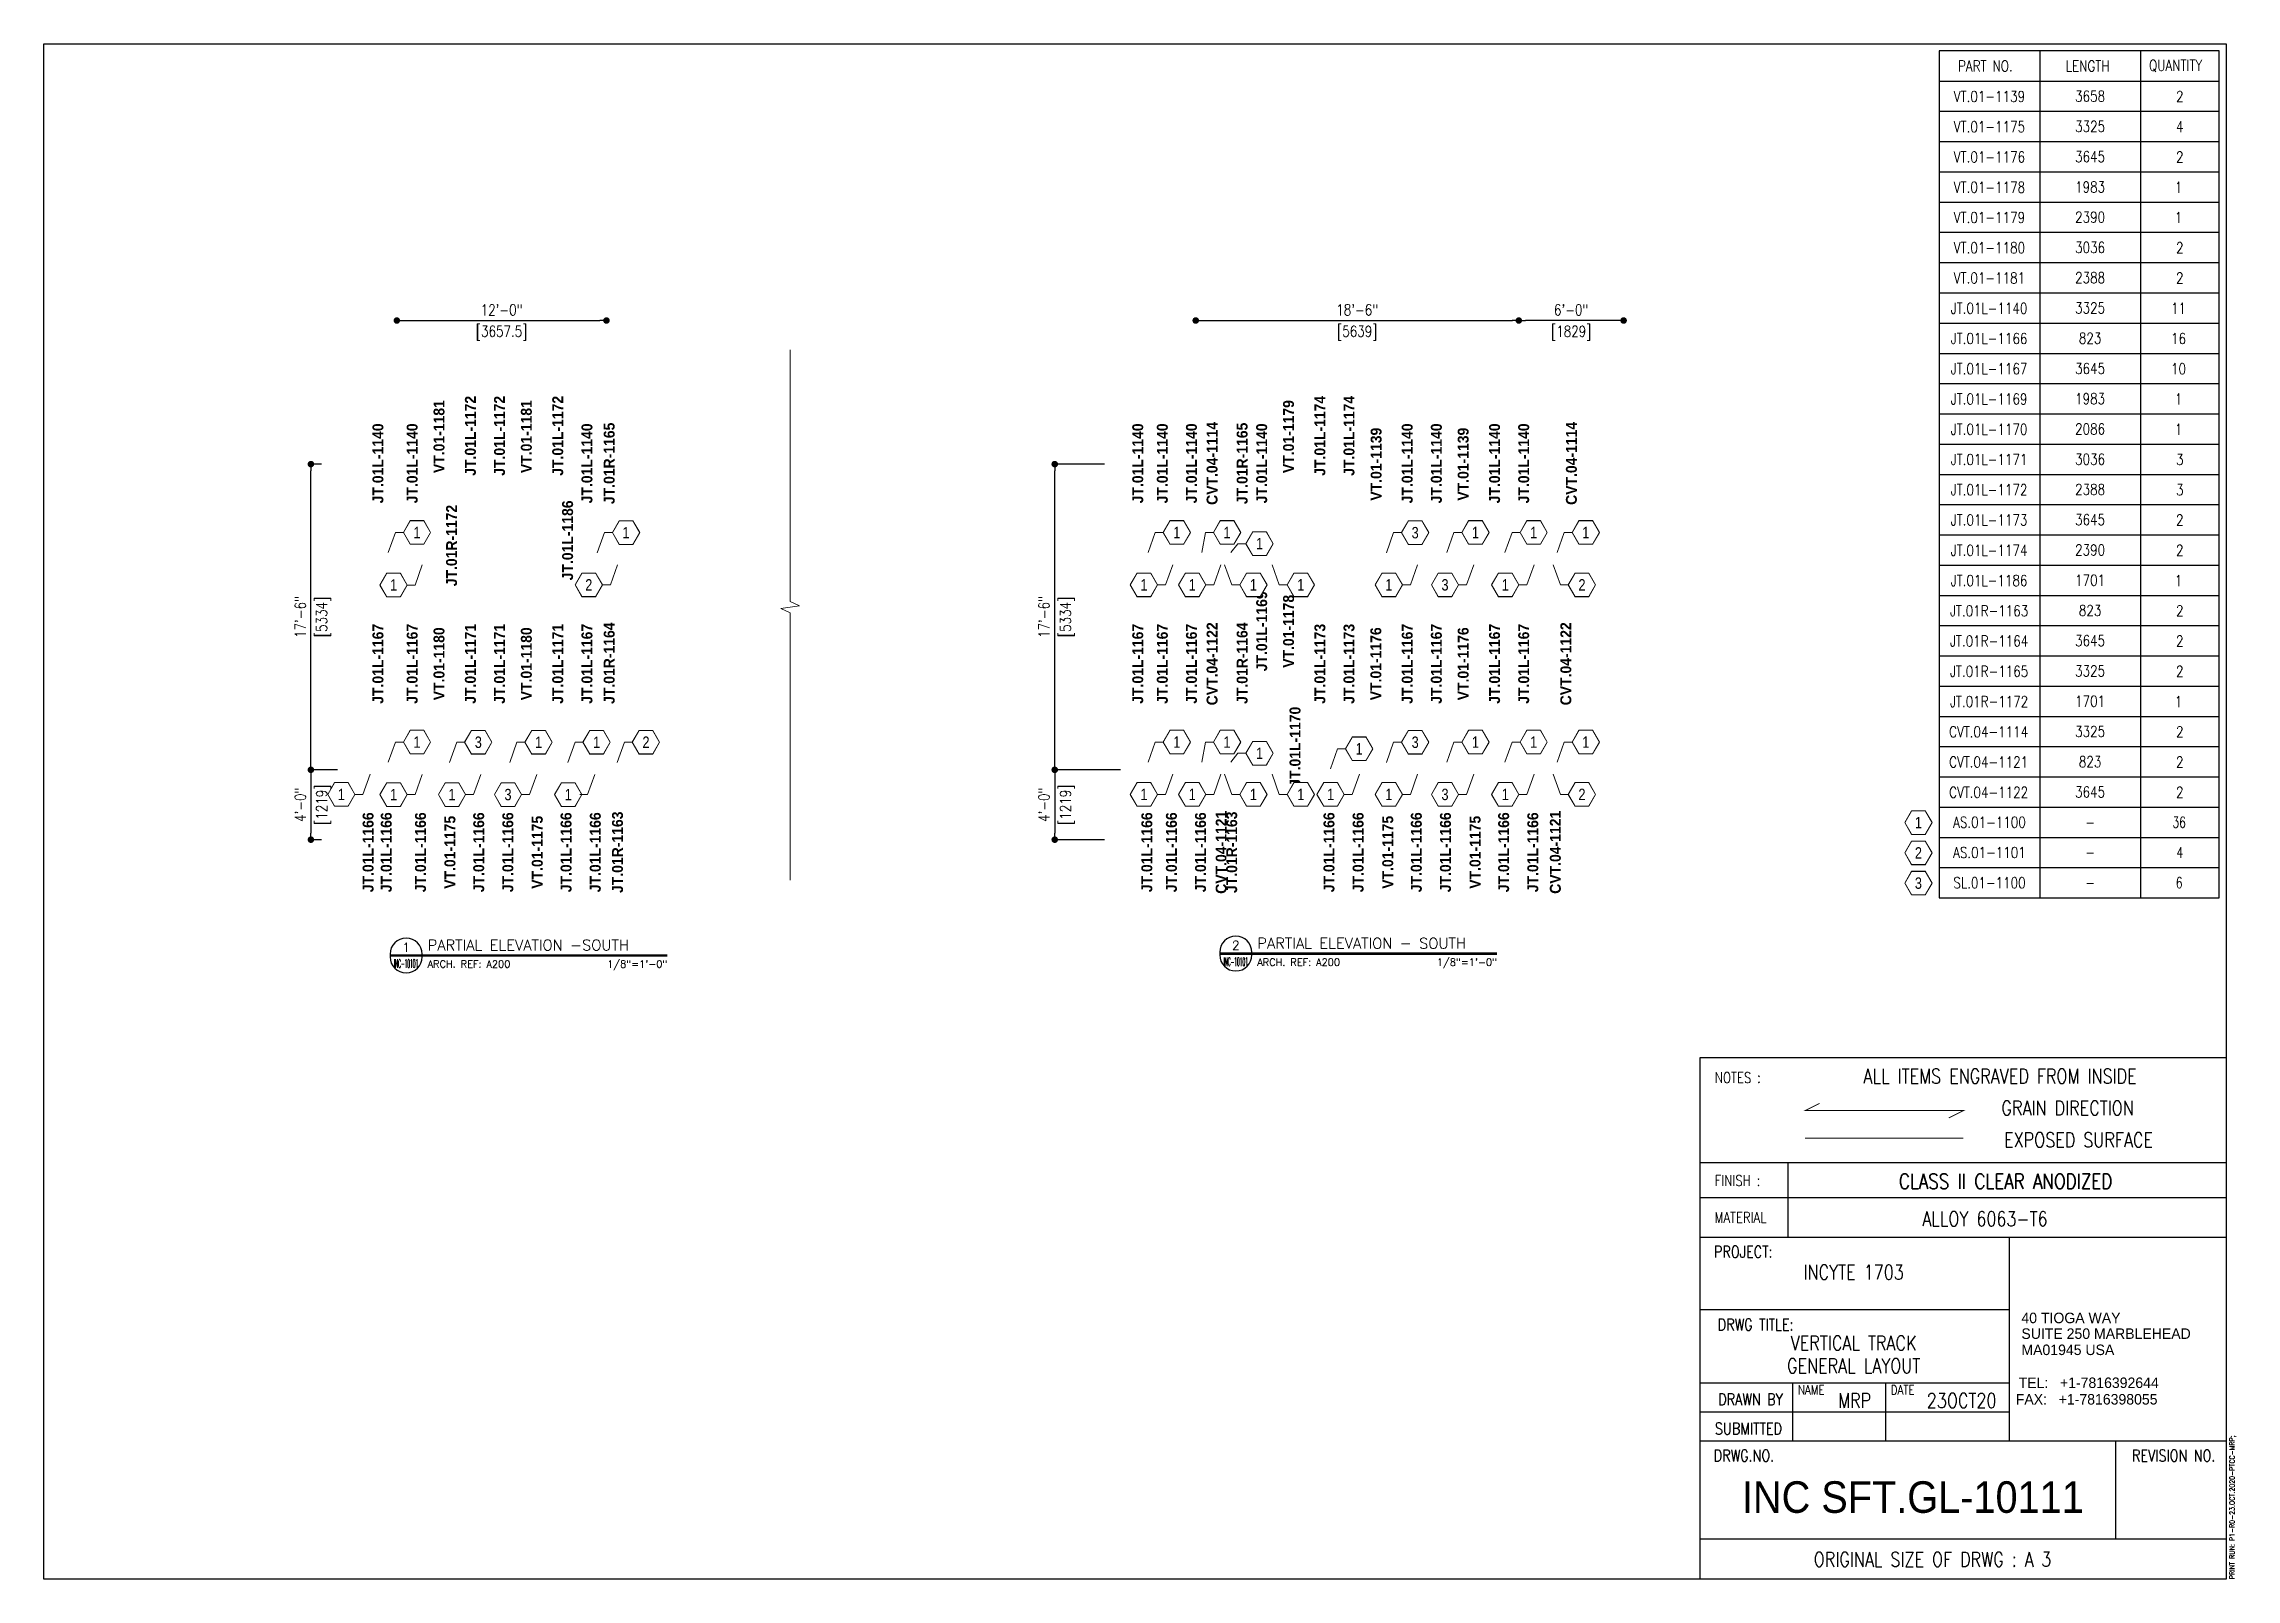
# Paper-space layout 'INC SFT.GL-10111' of a CAD drawing. Header units: inches. Extents: x 0.7 to 16.4, y -0.1 to 10.9.
import ezdxf
from ezdxf.enums import TextEntityAlignment as Align

# ---------------------------------------------------------------- set-up
doc = ezdxf.new("R2010")
doc.units = ezdxf.units.IN
doc.header["$MEASUREMENT"] = 0
doc.linetypes.add('NBK_CenterX2', pattern=[1.083333, 0.666667, -0.125, 0.166667, -0.125])
doc.linetypes.add('PHANTOM2', pattern=[1.25, 0.625, -0.125, 0.125, -0.125, 0.125, -0.125])
doc.layers.get('Defpoints').update_dxf_attribs({"color": 250, "lineweight": 0})
for name, color, linetype, lineweight in [('!Dimension @ 1', 50, 'Continuous', 5), ('!Linetype_CenterX2', 224, 'NBK_CenterX2', 9), ('!Note', 50, 'Continuous', 30), ('!Symbol', 131, 'Continuous', 30), ('!Tag', 144, 'Continuous', 9)]:
    doc.layers.add(name, color=color, linetype=linetype, lineweight=lineweight)
doc.layers.add('0 @ 1', color=7, linetype='Continuous')
doc.layers.add('Title Block', color=3, linetype='Continuous')
doc.styles.add('Arial Narrow', font='')
doc.styles.add('Arial Narrow Bold', font='')
doc.styles.add('DTL PROKYON T LIGHT', font='')
doc.styles.add('DWG', font='swiss.ttf')
doc.styles.add('Romans', font='romans.shx', dxfattribs={"width": 0.8})
doc.styles.add('RS8', font='romans.shx', dxfattribs={"width": 0.8})
doc.styles.get("Standard").update_dxf_attribs({"font": 'arial.ttf'})
doc.styles.get('Arial Narrow').set_extended_font_data('Arial Narrow')
doc.styles.get('Arial Narrow Bold').set_extended_font_data('Arial Narrow', bold=True)
doc.styles.get('DTL PROKYON T LIGHT').set_extended_font_data('DTL Prokyon T Light')
doc.dimstyles.new('NBK$0', dxfattribs={"dimtxt": 0.078125, "dimasz": 0.046875, "dimexe": 0, "dimexo": 0.03125, "dimgap": 0.03, "dimtad": 3, "dimdec": 4, "dimzin": 3, "dimdsep": 46, "dimlunit": 4, "dimtxsty": 'Romans', "dimblk": 'DOT', "dimblk1": 'DOT', "dimblk2": 'DOT', "dimcen": 0, "dimazin": 2, "dimtfac": 0.8, "dimtdec": 4, "dimtmove": 2, "dimatfit": 2, "dimfxl": 1, "dimfrac": 1, "dimtolj": 1, "dimtzin": 0, "dimarcsym": 1})

psp = doc.layouts.new('INC SFT.GL-10111')

# ---------------------------------------------------------------- texts
at = {"layer": '!Note', "linetype": 'Continuous', "style": 'Romans', "width": 0.8}
for s, p in [('PART NO.', (14.3874608, 10.7370852)), ('LENGTH', (15.1579959, 10.7370852)), ('QUANTITY', (15.7534635, 10.7408054))]:
    psp.add_text(s, height=0.078125, dxfattribs=at).set_placement(p)
at = {"layer": '!Note', "color": 7, "linetype": 'Continuous', "style": 'Romans'}
for s, width, p in [('VT.01-1139', 0.8, (14.6121632, 10.5573458)), ('3658', 0.8, (15.3321031, 10.5596127)), ('2', 0.8, (15.9739236, 10.5573458)), ('VT.01-1175', 0.8, (14.6121632, 10.3408093)), ('3325', 0.8, (15.3321031, 10.3430777)), ('4', 0.8, (15.9739236, 10.3408093)), ('VT.01-1176', 0.8, (14.6121632, 10.1242729)), ('3645', 0.8, (15.3321031, 10.1265427)), ('2', 0.8, (15.9739236, 10.1242729)), ('VT.01-1178', 0.8, (14.6121632, 9.9077364)), ('1983', 0.8, (15.3321031, 9.9100077)), ('1', 0.8, (15.9649951, 9.9077364)), ('VT.01-1179', 0.8, (14.6121632, 9.6912)), ('2390', 0.8, (15.3321031, 9.6934727)), ('1', 0.8, (15.9649951, 9.6912)), ('VT.01-1180', 0.8, (14.6121632, 9.4746635)), ('3036', 0.8, (15.3321031, 9.4769377)), ('2', 0.8, (15.9739236, 9.4746635)), ('VT.01-1181', 0.8, (14.6121632, 9.2581271)), ('2388', 0.8, (15.3321031, 9.2604027)), ('2', 0.8, (15.9739236, 9.2581271)), ('JT.01L-1140', 0.8, (14.609187, 9.0415906)), ('3325', 0.8, (15.3321031, 9.0438677)), ('11', 0.8, (15.9649951, 9.0415906)), ('JT.01L-1166', 0.8, (14.609187, 8.8250541)), ('823', 0.8, (15.3321031, 8.8273327)), ('16', 0.8, (15.9649951, 8.8250541)), ('JT.01L-1167', 0.8, (14.609187, 8.6085177)), ('3645', 0.8, (15.3321031, 8.6107977)), ('10', 0.8, (15.9649951, 8.6085177)), ('JT.01L-1169', 0.8, (14.609187, 8.3919812)), ('1983', 0.8, (15.3321031, 8.3942627)), ('1', 0.8, (15.9649951, 8.3919812)), ('JT.01L-1170', 0.8, (14.609187, 8.1754448)), ('2086', 0.8, (15.3321031, 8.1777277)), ('1', 0.8, (15.9649951, 8.1754448)), ('JT.01L-1171', 0.8, (14.609187, 7.9589083)), ('3036', 0.8, (15.3321031, 7.9611927)), ('3', 0.8, (15.9739236, 7.9589083)), ('JT.01L-1172', 0.8, (14.609187, 7.7423718)), ('2388', 0.8, (15.3321031, 7.7446577)), ('3', 0.8, (15.9739236, 7.7423718)), ('JT.01L-1173', 0.8, (14.609187, 7.5258354)), ('3645', 0.8, (15.3321031, 7.5281227)), ('2', 0.8, (15.9739236, 7.5258354)), ('JT.01L-1174', 0.8, (14.609187, 7.3092989)), ('2390', 0.8, (15.3321031, 7.3115877)), ('2', 0.8, (15.9739236, 7.3092989)), ('JT.01L-1186', 0.8, (14.609187, 7.0927625)), ('1701', 0.8, (15.3321031, 7.0950527)), ('1', 0.8, (15.9649951, 7.0927625)), ('JT.01R-1163', 0.8, (14.609187, 6.876226)), ('823', 0.8, (15.3321031, 6.8785177)), ('2', 0.8, (15.9739236, 6.876226)), ('JT.01R-1164', 0.8, (14.609187, 6.6596896)), ('3645', 0.8, (15.3321031, 6.6619827)), ('2', 0.8, (15.9739236, 6.6596896)), ('JT.01R-1165', 0.8, (14.609187, 6.4431531)), ('3325', 0.8, (15.3321031, 6.4454477)), ('2', 0.8, (15.9739236, 6.4431531)), ('JT.01R-1172', 0.8, (14.609187, 6.2266166)), ('1701', 0.8, (15.3321031, 6.2289127)), ('1', 0.8, (15.9649951, 6.2266166)), ('CVT.04-1114', 0.8, (14.6062108, 6.0100802)), ('3325', 0.8, (15.3321031, 6.0123777)), ('2', 0.8, (15.9739236, 6.010086)), ('CVT.04-1121', 0.8, (14.6062108, 5.7935437)), ('823', 0.8, (15.3321031, 5.7958427)), ('2', 0.8, (15.9739236, 5.7935496)), ('CVT.04-1122', 0.8, (14.6062108, 5.5770073)), ('3645', 0.8, (15.3321031, 5.5793077)), ('2', 0.8, (15.9739236, 5.5770131)), ('AS.01-1100', 0.8, (14.6121632, 5.3627727)), ('-', 0.8, (15.3321031, 5.3627727)), ('36', 0.7, (15.9696454, 5.3627741)), ('AS.01-1101', 0.8, (14.6121632, 5.1462377)), ('4', 0.7, (15.9748537, 5.1462377)), ('-', 0.8, (15.3321031, 5.1462377)), ('SL.01-1100', 0.8, (14.6121632, 4.9297027)), ('-', 0.8, (15.3321031, 4.9297027)), ('6', 0.7, (15.9696454, 4.9297041))]:
    psp.add_text(s, height=0.078125, dxfattribs=dict(at, width=width)).set_placement(p, align=Align.MIDDLE_CENTER)
at = {"layer": '!Note', "insert": (16.3533548, -0.0551854), "char_height": 0.036745407, "attachment_point": 4, "rotation": 90, "style": 'Romans'}
psp.add_mtext('PRINT RUN: P1-R0-23.OCT.2020-PTCC-MRP; ', dxfattribs=at)

# ---------------------------------------------------------------- blocks, each defined once
blk = doc.blocks.new('address')
at = {"color": 7, "style": 'DTL PROKYON T LIGHT'}
for s, p in [('40 TIOGA WAY ', (33.92, -0.018)), ('SUITE 250 MARBLEHEAD', (33.92, -0.359)), ('MA01945 USA', (33.92, -0.71)), ('TEL:   +1-7816392644', (33.859, -1.426)), ('FAX:   +1-7816398055', (33.798, -1.785))]:
    blk.add_text(s, height=0.22807, dxfattribs=at).set_placement(p)
blk = doc.blocks.new('A$C1EC02458')
at = {"xscale": 5.697759963648, "yscale": 5.697759963648, "zscale": 5.697759963648}
blk.add_blockref('address', (-191.61, 14.7), dxfattribs=at)
blk = doc.blocks.new('TTB_DIE DRAWING_A4')
at = {"layer": 'Title Block', "color": 5, "linetype": 'Continuous'}
blk.add_line((204.9, 64.53), (204.9, 0), dxfattribs=at)
at = {"layer": 'Title Block', "color": 5}
blk.add_line((270, 64.53), (204.9, 64.53), dxfattribs=at)
at = {"layer": 'Title Block', "color": 4}
for p, q in [((270, 51.51), (204.9, 51.51)), ((204.9, 42.32), (270, 42.32)), ((243.16, 42.32), (243.16, 17.08)), ((243.16, 33.32), (204.9, 33.32)), ((204.9, 24.31), (243.16, 24.31)), ((270, 17.08), (204.9, 17.08)), ((256.3, 17.08), (256.3, 4.93)), ((270, 4.93), (204.9, 4.93))]:
    blk.add_line(p, q, dxfattribs=at)
at = {"layer": 'Title Block', "color": 64}
for p, q in [((215.75, 51.51), (215.75, 42.32)), ((270, 47.17), (204.9, 47.17)), ((216.4, 17.08), (216.4, 24.31)), ((227.9, 17.08), (227.9, 24.31)), ((204.9, 20.69), (243.16, 20.69))]:
    blk.add_line(p, q, dxfattribs=at)
at = {"layer": 'Title Block', "color": 5}
blk.add_lwpolyline([(270, 0), (0, 0), (0, 190), (270, 190)], close=True, dxfattribs=at)
at = {"layer": 'Title Block', "color": 3, "linetype": 'PHANTOM2', "ltscale": 0.3, "const_width": 0.125}
for points in [[(219.7, 58.88), (217.9, 57.98), (237.49, 57.98), (235.69, 57.08)], [(217.9, 54.56), (237.49, 54.56)]]:
    blk.add_lwpolyline(points, dxfattribs=at)
blk.add_blockref('A$C1EC02458', (243.01, 17.08))
at = {"layer": 'Title Block', "attachment_point": 6, "style": 'RS8'}
for s, insert, char_height in [('NOTES :', (212.43, 62.07), 1.329), ('ALL ITEMS ENGRAVED FROM INSIDE', (258.92, 62.26), 1.8084), ('GRAIN DIRECTION', (258.57, 58.31), 1.8084), ('EXPOSED SURFACE', (260.94, 54.36), 1.8084), ('FINISH :', (212.37, 49.33), 1.329), ('MATERIAL', (213.13, 44.77), 1.329), ('PROJECT:', (213.88, 40.52), 1.447), ('DRWG TITLE:', (216.47, 31.51), 1.4467), ('DRAWN BY', (215.14, 22.25), 1.447), ('NAME', (220.31, 23.42), 1.157), ('DATE', (231.45, 23.42), 1.157), ('SUBMITTED', (215.04, 18.64), 1.447), ('\\PDRWG.NO.', (214.09, 16.5), 1.447), ('\\PREVISION NO.', (268.67, 16.5), 1.4467), ('ORIGINAL SIZE OF DRWG : A', (246.2, 2.45), 1.8084)]:
    blk.add_mtext(s, dxfattribs=dict(at, insert=insert, char_height=char_height))
blk = doc.blocks.new('tblk-attrib')
at = {"layer": 'Title Block'}
for tag, height, style, width, p in [('XXXXX', 1.81, 'RS8', 0.8, (-29.85, 49.23)), ('XXXXX', 1.81, 'RS8', 0.8, (-29.85, 44.6)), ('XXXXX', 1.81, 'RS8', 0.8, (-46.09, 38.42)), ('XXXXX', 1.81, 'RS8', 0.8, (-46.09, 35.57)), ('XXXXX', 1.81, 'RS8', 0.8, (-46.09, 29.23)), ('XXXXX', 1.81, 'RS8', 0.8, (-46.09, 26.34)), ('XXXXX', 1.81, 'RS8', 0.8, (-45.52, 20.98)), ('XXXXX', 1.81, 'RS8', 0.8, (-33.19, 20.98)), ('XXXXX', 1.81, 'RS8', 0.8, (-45.52, 16.47)), ('XXXXX', 1.81, 'RS8', 0.8, (-33.19, 16.47)), ('XXXXX', 1.81, 'RS8', 0.8, (-45.52, 12.23)), ('XXXXX', 1.81, 'RS8', 0.8, (-33.19, 12.23)), ('XXX-XXX', 3.91, 'DWG', 0.9, (-13.43, 10.16)), ('X', 1.81, 'RS8', 0.8, (-22.26, 2.47)), ('X', 1.81, 'RS8', 0.8, (-13.1, 2.53))]:
    blk.add_attdef(tag, text='', height=height, dxfattribs=dict(at, style=style, width=width)).set_placement(p, align=Align.MIDDLE)
blk = doc.blocks.new('_Dot')
at = {"color": 0, "linetype": 'ByBlock', "lineweight": -2}
blk.add_line((-0.5, 0), (-1, 0), dxfattribs=at)
at = {"color": 0, "linetype": 'ByBlock', "const_width": 0.5}
blk.add_lwpolyline([(-0.25, 0, 1), (0.25, 0, 1)], format="xyb", close=True, dxfattribs=at)
blk = doc.blocks.new('*D971')
at = {"layer": '!Dimension @ 1', "color": 0, "lineweight": -2}
for p, q in [((2.675, 7.926), (2.6, 7.926)), ((2.6, 5.785), (2.6, 7.879)), ((2.79, 5.738), (2.6, 5.738))]:
    blk.add_line(p, q, dxfattribs=at)
at = {"layer": 'Defpoints', "color": 0}
for p in [(2.6, 7.926), (2.706, 7.926), (2.822, 5.738)]:
    blk.add_point(p, dxfattribs=at)
at = {"layer": '!Dimension @ 1', "color": 0, "lineweight": -2, "xscale": 0.046875, "yscale": 0.046875, "zscale": 0.046875}
for p, rotation in [((2.6, 7.926), 90), ((2.6, 5.738), 270)]:
    blk.add_blockref('_Dot', p, dxfattribs=dict(at, rotation=rotation))
at = {"layer": '!Dimension @ 1', "color": 0, "char_height": 0.0781, "attachment_point": 5, "rotation": 90, "style": 'Romans'}
for s, insert in [('\\A1;17\'-6"', (2.524, 6.832)), ('\\A1;[5334]', (2.69, 6.832))]:
    blk.add_mtext(s, dxfattribs=dict(at, insert=insert))
blk = doc.blocks.new('*D972')
at = {"layer": '!Dimension @ 1', "color": 0, "lineweight": -2}
for p, q in [((2.79, 5.738), (2.6, 5.738)), ((2.6, 5.691), (2.6, 5.285)), ((2.675, 5.238), (2.6, 5.238))]:
    blk.add_line(p, q, dxfattribs=at)
at = {"layer": 'Defpoints', "color": 0}
for p in [(2.822, 5.738), (2.6, 5.238), (2.706, 5.238)]:
    blk.add_point(p, dxfattribs=at)
at = {"layer": '!Dimension @ 1', "color": 0, "lineweight": -2, "xscale": 0.046875, "yscale": 0.046875, "zscale": 0.046875}
for p, rotation in [((2.6, 5.738), 90), ((2.6, 5.238), 270)]:
    blk.add_blockref('_Dot', p, dxfattribs=dict(at, rotation=rotation))
at = {"layer": '!Dimension @ 1', "color": 0, "char_height": 0.0781, "attachment_point": 5, "rotation": 90, "style": 'Romans'}
for s, insert in [('\\A1;4\'-0"', (2.524, 5.488)), ('\\A1;[1219]', (2.69, 5.488))]:
    blk.add_mtext(s, dxfattribs=dict(at, insert=insert))
blk = doc.blocks.new('*D973')
at = {"layer": '!Dimension @ 1', "color": 0, "lineweight": -2}
for p, q in [((8.279, 7.926), (7.923, 7.926)), ((7.923, 5.785), (7.923, 7.879)), ((8.394, 5.738), (7.923, 5.738))]:
    blk.add_line(p, q, dxfattribs=at)
at = {"layer": 'Defpoints', "color": 0}
for p in [(7.923, 7.926), (8.31, 7.926), (8.426, 5.738)]:
    blk.add_point(p, dxfattribs=at)
at = {"layer": '!Dimension @ 1', "color": 0, "lineweight": -2, "xscale": 0.046875, "yscale": 0.046875, "zscale": 0.046875}
for p, rotation in [((7.923, 7.926), 90), ((7.923, 5.738), 270)]:
    blk.add_blockref('_Dot', p, dxfattribs=dict(at, rotation=rotation))
at = {"layer": '!Dimension @ 1', "color": 0, "char_height": 0.0781, "attachment_point": 5, "rotation": 90, "style": 'Romans'}
for s, insert in [('\\A1;17\'-6"', (7.846, 6.832)), ('\\A1;[5334]', (8.013, 6.832))]:
    blk.add_mtext(s, dxfattribs=dict(at, insert=insert))
blk = doc.blocks.new('*D974')
at = {"layer": '!Dimension @ 1', "color": 0, "lineweight": -2}
for p, q in [((8.394, 5.738), (7.923, 5.738)), ((7.923, 5.691), (7.923, 5.285)), ((8.279, 5.238), (7.923, 5.238))]:
    blk.add_line(p, q, dxfattribs=at)
at = {"layer": 'Defpoints', "color": 0}
for p in [(8.426, 5.738), (7.923, 5.238), (8.31, 5.238)]:
    blk.add_point(p, dxfattribs=at)
at = {"layer": '!Dimension @ 1', "color": 0, "lineweight": -2, "xscale": 0.046875, "yscale": 0.046875, "zscale": 0.046875}
for p, rotation in [((7.923, 5.738), 90), ((7.923, 5.238), 270)]:
    blk.add_blockref('_Dot', p, dxfattribs=dict(at, rotation=rotation))
at = {"layer": '!Dimension @ 1', "color": 0, "char_height": 0.0781, "attachment_point": 5, "rotation": 90, "style": 'Romans'}
for s, insert in [('\\A1;4\'-0"', (7.846, 5.488)), ('\\A1;[1219]', (8.013, 5.488))]:
    blk.add_mtext(s, dxfattribs=dict(at, insert=insert))
blk = doc.blocks.new('*D975')
at = {"layer": '!Dimension @ 1', "color": 0, "lineweight": -2}
for p, q in [((3.215, 8.951), (3.215, 8.954)), ((3.262, 8.954), (4.668, 8.954)), ((4.715, 8.938), (4.715, 8.954))]:
    blk.add_line(p, q, dxfattribs=at)
at = {"layer": 'Defpoints', "color": 0}
for p in [(4.715, 8.954), (3.215, 8.92), (4.715, 8.907)]:
    blk.add_point(p, dxfattribs=at)
at = {"layer": '!Dimension @ 1', "color": 0, "lineweight": -2, "xscale": 0.046875, "yscale": 0.046875, "zscale": 0.046875, "rotation": 180}
blk.add_blockref('_Dot', (3.215, 8.954), dxfattribs=at)
at = {"layer": '!Dimension @ 1', "color": 0, "lineweight": -2, "xscale": 0.046875, "yscale": 0.046875, "zscale": 0.046875}
blk.add_blockref('_Dot', (4.715, 8.954), dxfattribs=at)
at = {"layer": '!Dimension @ 1', "color": 0, "attachment_point": 5, "style": 'Romans'}
for s, insert, char_height in [('\\A1;12\'-0"', (3.965, 9.03), 0.0781), ('\\A1;[3657.5]', (3.965, 8.864), 0.07812)]:
    blk.add_mtext(s, dxfattribs=dict(at, insert=insert, char_height=char_height))
blk = doc.blocks.new('*D976')
at = {"layer": '!Dimension @ 1', "color": 0, "lineweight": -2}
for p, q in [((8.932, 8.951), (8.932, 8.954)), ((8.979, 8.954), (11.198, 8.954)), ((11.244, 8.938), (11.244, 8.954))]:
    blk.add_line(p, q, dxfattribs=at)
at = {"layer": 'Defpoints', "color": 0}
for p in [(11.244, 8.954), (8.932, 8.92), (11.244, 8.907)]:
    blk.add_point(p, dxfattribs=at)
at = {"layer": '!Dimension @ 1', "color": 0, "lineweight": -2, "xscale": 0.046875, "yscale": 0.046875, "zscale": 0.046875, "rotation": 180}
blk.add_blockref('_Dot', (8.932, 8.954), dxfattribs=at)
at = {"layer": '!Dimension @ 1', "color": 0, "lineweight": -2, "xscale": 0.046875, "yscale": 0.046875, "zscale": 0.046875}
blk.add_blockref('_Dot', (11.244, 8.954), dxfattribs=at)
at = {"layer": '!Dimension @ 1', "color": 0, "char_height": 0.0781, "attachment_point": 5, "style": 'Romans'}
for s, insert in [('\\A1;18\'-6"', (10.088, 9.03)), ('\\A1;[5639]', (10.088, 8.864))]:
    blk.add_mtext(s, dxfattribs=dict(at, insert=insert))
blk = doc.blocks.new('*D977')
at = {"layer": '!Dimension @ 1', "color": 0, "lineweight": -2}
for p, q in [((11.244, 8.938), (11.244, 8.954)), ((11.948, 8.954), (11.291, 8.954)), ((11.994, 8.951), (11.994, 8.954))]:
    blk.add_line(p, q, dxfattribs=at)
at = {"layer": 'Defpoints', "color": 0}
for p in [(11.244, 8.954), (11.244, 8.907), (11.994, 8.92)]:
    blk.add_point(p, dxfattribs=at)
at = {"layer": '!Dimension @ 1', "color": 0, "lineweight": -2, "xscale": 0.046875, "yscale": 0.046875, "zscale": 0.046875, "rotation": 180}
blk.add_blockref('_Dot', (11.244, 8.954), dxfattribs=at)
at = {"layer": '!Dimension @ 1', "color": 0, "lineweight": -2, "xscale": 0.046875, "yscale": 0.046875, "zscale": 0.046875}
blk.add_blockref('_Dot', (11.994, 8.954), dxfattribs=at)
at = {"layer": '!Dimension @ 1', "color": 0, "char_height": 0.0781, "attachment_point": 5, "style": 'Romans'}
for s, insert in [('\\A1;6\'-0"', (11.619, 9.03)), ('\\A1;[1829]', (11.619, 8.864))]:
    blk.add_mtext(s, dxfattribs=dict(at, insert=insert))
blk = doc.blocks.new('*U949')
at = {"const_width": 0.035}
blk.add_lwpolyline([(0, 0), (3.877, 0)], dxfattribs=at)
at = {"flags": 128}
blk.add_lwpolyline([(0.45, 0.018, 1), (0, 0.018), (0, -0.018, 1), (0.45, -0.018)], format="xyb", dxfattribs=at)
at = {"layer": '0 @ 1', "style": 'Arial Narrow'}
for tag, height, p in [('VIEWNUMBER', 0.125, (0.225, 0.177)), ('SHEETREFERENCE', 0.075, (0.225, -0.052))]:
    blk.add_attdef(tag, text='', height=height, dxfattribs=at).set_placement(p, align=Align.TOP_CENTER)
at = {"layer": '0 @ 1'}
for tag, height, style, p in [('VIEW', 0.15, 'Arial Narrow Bold', (0.525, 0.22)), ('ARCHITECTURALREFERENCE', 0.1, 'Arial Narrow', (0.525, -0.07))]:
    blk.add_attdef(tag, text='', height=height, dxfattribs=dict(at, style=style)).set_placement(p, align=Align.TOP_LEFT)
at = {"layer": '0 @ 1', "style": 'Arial Narrow'}
blk.add_attdef('SCALE', text='', height=0.1, dxfattribs=at).set_placement((3.877, -0.07), align=Align.TOP_RIGHT)
blk = doc.blocks.new('NUMBER-ACCESSORIES WITH-OUT LENGTH1')
at = {"color": 144, "linetype": 'Continuous', "lineweight": 9}
for points in [[(-2.64, 0), (-1.32, 2.29), (1.32, 2.29), (2.64, 0), (1.32, -2.29), (-1.32, -2.29)], [(-2.52, 0), (-1.26, 2.18), (1.26, 2.18), (2.52, 0), (1.26, -2.18), (-1.26, -2.18)]]:
    blk.add_lwpolyline(points, close=True, dxfattribs=at)
at = {"linetype": 'Continuous', "width": 0.8}
blk.add_attdef('NUMBER', text='', height=2.21, dxfattribs=at).set_placement((-144.46, 27.7), align=Align.MIDDLE_CENTER)
blk.add_wipeout([(-1.26, 2.18), (1.26, 2.18), (2.52, 0), (1.26, -2.18), (-1.26, -2.18), (-2.52, 0)])
blk = doc.blocks.new('*U959')
at = {"color": 144, "linetype": 'Continuous', "lineweight": 9}
for points in [[(-2.64, 0), (-1.32, 2.29), (1.32, 2.29), (2.64, 0), (1.32, -2.29), (-1.32, -2.29)], [(-2.52, 0), (-1.26, 2.18), (1.26, 2.18), (2.52, 0), (1.26, -2.18), (-1.26, -2.18)]]:
    blk.add_lwpolyline(points, close=True, dxfattribs=at)
at = {"linetype": 'Continuous', "width": 0.8}
blk.add_attdef('NUMBER', text='', height=2.21, dxfattribs=at).set_placement((0, 0), align=Align.MIDDLE_CENTER)
blk.add_wipeout([(-1.26, 2.18), (1.26, 2.18), (2.52, 0), (1.26, -2.18), (-1.26, -2.18), (-2.52, 0)])
blk = doc.blocks.new('*U962')
at = {"color": 144, "linetype": 'Continuous', "lineweight": 9}
for points in [[(-2.64, 0), (-1.32, 2.29), (1.32, 2.29), (2.64, 0), (1.32, -2.29), (-1.32, -2.29)], [(-2.52, 0), (-1.26, 2.18), (1.26, 2.18), (2.52, 0), (1.26, -2.18), (-1.26, -2.18)]]:
    blk.add_lwpolyline(points, close=True, dxfattribs=at)
at = {"linetype": 'Continuous', "width": 0.8}
blk.add_attdef('NUMBER', text='', height=2.21, dxfattribs=at).set_placement((0, 0), align=Align.MIDDLE_CENTER)
blk.add_wipeout([(-1.26, 2.18), (1.26, 2.18), (2.52, 0), (1.26, -2.18), (-1.26, -2.18), (-2.52, 0)])

# ---------------------------------------------------------------- dimensions: what is measured, and where the dimension line sits
at = {"layer": '!Dimension @ 1'}
for base, p1, p2, picture, middle in [((4.714733, 8.9536933), (3.2147309, 8.9200981), (4.714733, 8.90666), '*D975', (3.9647319, 9.0301963)), ((11.2444598, 8.9536933), (8.9319598, 8.9200981), (11.2444598, 8.90666), '*D976', (10.0882098, 9.0301963))]:
    dim = psp.add_linear_dim(base=base, p1=p1, p2=p2, dimstyle='NBK$0', override={"dimscale": 1.25, "dimlfac": 96, "dimpost": '\\X'}, dxfattribs=at)
    dim.commit()
    dim.dimension.update_dxf_attribs({"geometry": picture, "text_midpoint": middle})
for base, p1, p2, angle, picture, middle in [((11.2444598, 8.9536933), (11.9944598, 8.9200981), (11.2444598, 8.90666), 180, '*D977', (11.6194598, 9.0301963)), ((2.6000841, 7.9256326), (2.821557, 5.7381326), (2.7063993, 7.9256326), 270, '*D971', (2.5235811, 6.8318826)), ((7.9229904, 7.9256326), (8.4256354, 5.7381326), (8.3104776, 7.9256326), 270, '*D973', (7.8464874, 6.8318826)), ((2.6000841, 5.2381326), (2.821557, 5.7381326), (2.7063993, 5.2381326), 90, '*D972', (2.5235811, 5.4881326)), ((7.9229904, 5.2381326), (8.4256354, 5.7381326), (8.3104776, 5.2381326), 90, '*D974', (7.8464874, 5.4881326))]:
    dim = psp.add_linear_dim(base=base, p1=p1, p2=p2, angle=angle, dimstyle='NBK$0', override={"dimscale": 1.25, "dimlfac": 96, "dimpost": '\\X'}, dxfattribs=at)
    dim.commit()
    dim.dimension.update_dxf_attribs({"geometry": picture, "text_midpoint": middle})

# ---------------------------------------------------------------- linework, layer by layer
at = {"layer": '!Linetype_CenterX2', "ltscale": 10}
psp.add_lwpolyline([(6.0293442, 8.7432004), (6.0293442, 6.942152), (6.0960448, 6.912455), (5.9626437, 6.8918084), (6.0293442, 6.8621114), (6.0293442, 4.9486803)], dxfattribs=at)
at = {"layer": '!Tag', "lineweight": 13}
for points in [[(3.1537021, 7.292627), (3.2046736, 7.4366646), (3.2616526, 7.4366646)], [(4.649516, 7.2914172), (4.7004874, 7.4354548), (4.7574664, 7.4354548)], [(8.5909811, 7.292627), (8.6419525, 7.4366646), (8.6989315, 7.4366646)], [(8.9752648, 7.292627), (9.0012362, 7.4366646), (9.0582152, 7.4366646)], [(10.2965385, 7.2914172), (10.34751, 7.4354548), (10.404489, 7.4354548)], [(10.7278689, 7.292627), (10.7788404, 7.4366646), (10.8358194, 7.4366646)], [(11.1445356, 7.292627), (11.1955071, 7.4366646), (11.252486, 7.4366646)], [(3.3974411, 7.2047706), (3.3464697, 7.060733), (3.2894907, 7.060733)], [(4.7944706, 7.2059804), (4.7434992, 7.0619428), (4.6865202, 7.0619428)], [(8.7669314, 7.2059804), (8.71596, 7.0619428), (8.658981, 7.0619428)], [(9.1125958, 7.2059804), (9.0616243, 7.0619428), (9.0046453, 7.0619428)], [(10.5195356, 7.2059804), (10.4685641, 7.0619428), (10.4115852, 7.0619428)], [(10.9215385, 7.2059804), (10.8705671, 7.0619428), (10.8135881, 7.0619428)], [(11.3528689, 7.2059804), (11.3018975, 7.0619428), (11.2449185, 7.0619428)], [(11.4901999, 7.2059804), (11.5411714, 7.0619428), (11.5981503, 7.0619428)], [(3.1537021, 5.792627), (3.2046736, 5.9366646), (3.2616526, 5.9366646)], [(3.592335, 5.7914172), (3.6433065, 5.9354548), (3.7002854, 5.9354548)], [(4.0236629, 5.7914172), (4.0746344, 5.9354548), (4.1316134, 5.9354548)], [(4.4391128, 5.7914172), (4.4900842, 5.9354548), (4.5470632, 5.9354548)], [(8.5909811, 5.792627), (8.6419525, 5.9366646), (8.6989315, 5.9366646)], [(8.9752648, 5.792627), (9.0012362, 5.9366646), (9.0582152, 5.9366646)], [(9.8957659, 5.7442022), (9.9467374, 5.8882398), (10.0037163, 5.8882398)], [(10.2965385, 5.7914172), (10.34751, 5.9354548), (10.404489, 5.9354548)], [(10.7278689, 5.792627), (10.7788404, 5.9366646), (10.8358194, 5.9366646)], [(11.1445356, 5.792627), (11.1955071, 5.9366646), (11.252486, 5.9366646)], [(3.3974411, 5.7047706), (3.3464697, 5.560733), (3.2894907, 5.560733)], [(3.8153296, 5.7047706), (3.7643581, 5.560733), (3.7073792, 5.560733)], [(4.2161132, 5.7047706), (4.1651418, 5.560733), (4.1081628, 5.560733)], [(8.7669314, 5.7059804), (8.71596, 5.5619428), (8.658981, 5.5619428)], [(9.1125958, 5.7059804), (9.0616243, 5.5619428), (9.0046453, 5.5619428)], [(10.1028689, 5.7059804), (10.0518975, 5.5619428), (9.9949185, 5.5619428)], [(10.5195356, 5.7059804), (10.4685641, 5.5619428), (10.4115852, 5.5619428)], [(10.9215385, 5.7059804), (10.8705671, 5.5619428), (10.8135881, 5.5619428)], [(11.3528689, 5.7059804), (11.3018975, 5.5619428), (11.2449185, 5.5619428)], [(11.4901999, 5.7059804), (11.5411714, 5.5619428), (11.5981503, 5.5619428)]]:
    psp.add_lwpolyline(points, dxfattribs=at)
at = {"color": 1}
for p, q in [((14.9721331, 10.8844152), (14.9721331, 4.8214352)), ((15.692073, 10.8844152), (15.692073, 4.8214352))]:
    psp.add_line(p, q, dxfattribs=at)
at = {"color": 8}
for p, q in [((14.2521933, 10.4513452), (16.2557743, 10.4513452)), ((14.2521933, 10.2348102), (16.2557743, 10.2348102)), ((14.2521933, 10.0182752), (16.2557743, 10.0182752)), ((14.2521933, 9.8017402), (16.2557743, 9.8017402)), ((14.2521933, 9.5852052), (16.2557743, 9.5852052)), ((14.2521933, 9.3686702), (16.2557743, 9.3686702)), ((14.2521933, 9.1521352), (16.2557743, 9.1521352)), ((14.2521933, 8.9356002), (16.2557743, 8.9356002)), ((14.2521933, 8.7190652), (16.2557743, 8.7190652)), ((14.2521933, 8.5025302), (16.2557743, 8.5025302)), ((14.2521933, 8.2859952), (16.2557743, 8.2859952)), ((14.2521933, 8.0694602), (16.2557743, 8.0694602)), ((14.2521933, 7.8529252), (16.2557743, 7.8529252)), ((14.2521933, 7.6363902), (16.2557743, 7.6363902)), ((14.2521933, 7.4198552), (16.2557743, 7.4198552)), ((14.2521933, 7.2033202), (16.2557743, 7.2033202)), ((14.2521933, 6.9867852), (16.2557743, 6.9867852)), ((14.2521933, 6.7702502), (16.2557743, 6.7702502)), ((14.2521933, 6.5537152), (16.2557743, 6.5537152)), ((14.2521933, 6.3371802), (16.2557743, 6.3371802)), ((14.2521933, 6.1206452), (16.2557743, 6.1206452)), ((14.2521933, 5.9041102), (16.2557743, 5.9041102)), ((14.2521933, 5.6875752), (16.2557743, 5.6875752)), ((14.2521933, 5.4710402), (16.2557743, 5.4710402)), ((14.2521933, 5.2545052), (16.2557743, 5.2545052)), ((14.2521933, 5.0379702), (16.2557743, 5.0379702))]:
    psp.add_line(p, q, dxfattribs=at)
at = {"color": 1}
psp.add_lwpolyline([(16.2557743, 10.8844152), (14.2521933, 10.8844152), (14.2521933, 4.8214352), (16.2557743, 4.8214352)], close=True, dxfattribs=at)
psp.add_lwpolyline([(14.2521933, 10.6678802), (16.2557743, 10.6678802)], dxfattribs=at)

# ---------------------------------------------------------------- block references
at = {"layer": '!Symbol'}
ref = psp.add_blockref('*U949', (3.1663354, 4.4088049), dxfattribs=dict(at, xscale=0.511811023622, yscale=0.511811023622, zscale=0.511811023622))
ref.add_attrib('VIEWNUMBER', '1', dxfattribs={"layer": '0 @ 1', "height": 0.0639764, "style": 'Romans'}).set_placement((3.2814929, 4.4996514), align=Align.TOP_CENTER)
ref.add_attrib('SHEETREFERENCE', 'INC-10101', dxfattribs={"layer": '0', "height": 0.0625, "style": 'Romans', "width": 0.3}).set_placement((3.2814929, 4.3819348), align=Align.TOP_CENTER)
ref.add_attrib('VIEW', 'PARTIAL ELEVATION -SOUTH', dxfattribs={"layer": '0 @ 1', "height": 0.076771654, "style": 'Romans'}).set_placement((3.4350362, 4.5214033), align=Align.TOP_LEFT)
ref.add_attrib('SCALE', '1/8"=1\'-0"', dxfattribs={"layer": '0 @ 1', "height": 0.0511811, "style": 'Romans'}).set_placement((5.1505928, 4.3729781), align=Align.TOP_RIGHT)
ref.add_attrib('ARCHITECTURALREFERENCE', 'ARCH. REF: A200', dxfattribs={"layer": '0 @ 1', "height": 0.051181102, "style": 'Romans'}).set_placement((3.4350362, 4.3729781), align=Align.TOP_LEFT)
ref = psp.add_blockref('*U949', (9.1035414, 4.4225411), dxfattribs=dict(at, xscale=0.511811023622, yscale=0.511811023622, zscale=0.511811023622))
ref.add_attrib('VIEWNUMBER', '2', dxfattribs={"layer": '0 @ 1', "height": 0.0639764, "style": 'Romans'}).set_placement((9.2186989, 4.5133876), align=Align.TOP_CENTER)
ref.add_attrib('SHEETREFERENCE', 'INC-10101', dxfattribs={"layer": '0', "height": 0.0625, "style": 'Romans', "width": 0.3}).set_placement((9.2186989, 4.3956711), align=Align.TOP_CENTER)
ref.add_attrib('VIEW', 'PARTIAL ELEVATION - SOUTH', dxfattribs={"layer": '0 @ 1', "height": 0.076771654, "style": 'Romans'}).set_placement((9.3722422, 4.5351396), align=Align.TOP_LEFT)
ref.add_attrib('SCALE', '1/8"=1\'-0"', dxfattribs={"layer": '0 @ 1', "height": 0.0511811, "style": 'Romans'}).set_placement((11.0877988, 4.3867144), align=Align.TOP_RIGHT)
ref.add_attrib('ARCHITECTURALREFERENCE', 'ARCH. REF: A200', dxfattribs={"layer": '0 @ 1', "height": 0.051181102, "style": 'Romans'}).set_placement((9.3722422, 4.3867144), align=Align.TOP_LEFT)
at = {"xscale": 0.057839992223, "yscale": 0.057839992223, "zscale": 0.057839992223}
psp.add_blockref('TTB_DIE DRAWING_A4', (0.6889764, -0.0551833), dxfattribs=at)
at = {"layer": 'Title Block'}
ref = psp.add_blockref('tblk-attrib', (16.3057743, -0.0551833), dxfattribs=dict(at, xscale=0.057840416421, yscale=0.057840416421, zscale=0.057840416421))
ref.add_attrib('XXX-XXX', 'INC SFT.GL-10111', dxfattribs={"height": 0.225929951, "style": 'DWG', "width": 0.9}).set_placement((14.0638976, 0.5325503), align=Align.MIDDLE)
ref.add_attrib('XXXXX', 'INCYTE 1703', dxfattribs={"height": 0.1045972, "style": 'RS8', "width": 0.8}).set_placement((13.6400841, 2.1420212), align=Align.MIDDLE)
ref.add_attrib('XXXXX', 'VERTICAL TRACK', dxfattribs={"height": 0.1045972, "style": 'RS8', "width": 0.8}).set_placement((13.6400841, 1.6353131), align=Align.MIDDLE)
ref.add_attrib('XXXXX', 'GENERAL LAYOUT', dxfattribs={"height": 0.1045972, "style": 'RS8', "width": 0.8}).set_placement((13.6400841, 1.4723792), align=Align.MIDDLE)
ref.add_attrib('XXXXX', 'ALLOY 6063-T6', dxfattribs={"height": 0.1045972, "style": 'RS8', "width": 0.8}).set_placement((14.5794263, 2.5243444), align=Align.MIDDLE)
ref.add_attrib('XXXXX', 'CLASS II CLEAR ANODIZED', dxfattribs={"height": 0.109375, "style": 'RS8', "width": 0.8}).set_placement((14.7274986, 2.7925524), align=Align.MIDDLE)
ref.add_attrib('XXXXX', 'MRP', dxfattribs={"height": 0.1045972, "style": 'RS8', "width": 0.8}).set_placement((13.6469405, 1.2233575), align=Align.MIDDLE)
ref.add_attrib('XXXXX', '23OCT20', dxfattribs={"height": 0.1045972, "style": 'RS8', "width": 0.8}).set_placement((14.4127949, 1.2230945), align=Align.MIDDLE)
ref.add_attrib('X', '3', dxfattribs={"height": 0.1045972, "style": 'RS8', "width": 0.8}).set_placement((15.0182679, 0.0878337), align=Align.MIDDLE)

psp.set_redraw_order([(e.dxf.handle, doc.entitydb.next_handle()) for e in psp.query("TEXT MTEXT ATTDEF DIMENSION ARC_DIMENSION")])  # texts and dimensions are drawn at this point

# ---------------------------------------------------------------- next in the draw order: block references
at = {"layer": '!Tag'}
ref = psp.add_blockref('*U962', (3.3594113, 7.4366646), dxfattribs=dict(at, xscale=0.036987950213, yscale=0.036987950213, zscale=0.036987950213, rotation=180))
ref.add_attrib('NUMBER', '1', dxfattribs={"layer": '0', "linetype": 'Continuous', "height": 0.0817277, "width": 0.8}).set_placement((3.3594113, 7.4366646), align=Align.MIDDLE_CENTER)
ref = psp.add_blockref('*U962', (4.8552251, 7.4354548), dxfattribs=dict(at, xscale=0.036987950213, yscale=0.036987950213, zscale=0.036987950213, rotation=180))
ref.add_attrib('NUMBER', '1', dxfattribs={"layer": '0', "linetype": 'Continuous', "height": 0.0817277, "width": 0.8}).set_placement((4.8552251, 7.4354548), align=Align.MIDDLE_CENTER)
ref = psp.add_blockref('*U962', (8.7966902, 7.4366646), dxfattribs=dict(at, xscale=0.036987950213, yscale=0.036987950213, zscale=0.036987950213, rotation=180))
ref.add_attrib('NUMBER', '1', dxfattribs={"layer": '0', "linetype": 'Continuous', "height": 0.0817277, "width": 0.8}).set_placement((8.7966902, 7.4366646), align=Align.MIDDLE_CENTER)
ref = psp.add_blockref('*U962', (9.1559739, 7.4366646), dxfattribs=dict(at, xscale=0.036987950213, yscale=0.036987950213, zscale=0.036987950213, rotation=180))
ref.add_attrib('NUMBER', '1', dxfattribs={"layer": '0', "linetype": 'Continuous', "height": 0.0817277, "width": 0.8}).set_placement((9.1559739, 7.4366646), align=Align.MIDDLE_CENTER)
ref = psp.add_blockref('*U962', (10.5022476, 7.4354548), dxfattribs=dict(at, xscale=0.036987950213, yscale=0.036987950213, zscale=0.036987950213, rotation=180))
ref.add_attrib('NUMBER', '3', dxfattribs={"layer": '0', "linetype": 'Continuous', "height": 0.0817277, "width": 0.8}).set_placement((10.5022476, 7.4354548), align=Align.MIDDLE_CENTER)
ref = psp.add_blockref('*U962', (10.9335781, 7.4366646), dxfattribs=dict(at, xscale=0.036987950213, yscale=0.036987950213, zscale=0.036987950213, rotation=180))
ref.add_attrib('NUMBER', '1', dxfattribs={"layer": '0', "linetype": 'Continuous', "height": 0.0817277, "width": 0.8}).set_placement((10.9335781, 7.4366646), align=Align.MIDDLE_CENTER)
ref = psp.add_blockref('*U962', (11.3502447, 7.4366646), dxfattribs=dict(at, xscale=0.036987950213, yscale=0.036987950213, zscale=0.036987950213, rotation=180))
ref.add_attrib('NUMBER', '1', dxfattribs={"layer": '0', "linetype": 'Continuous', "height": 0.0817277, "width": 0.8}).set_placement((11.3502447, 7.4366646), align=Align.MIDDLE_CENTER)
ref = psp.add_blockref('*U962', (3.191732, 7.060733), dxfattribs=dict(at, xscale=-0.036987950213, yscale=0.036987950213, zscale=0.036987950213, rotation=180))
ref.add_attrib('NUMBER', '1', dxfattribs={"layer": '0', "linetype": 'Continuous', "height": 0.0817277, "width": 0.8}).set_placement((3.191732, 7.060733), align=Align.MIDDLE_CENTER)
ref = psp.add_blockref('*U962', (8.5612223, 7.0619428), dxfattribs=dict(at, xscale=-0.036987950213, yscale=0.036987950213, zscale=0.036987950213, rotation=180))
ref.add_attrib('NUMBER', '1', dxfattribs={"layer": '0', "linetype": 'Continuous', "height": 0.0817277, "width": 0.8}).set_placement((8.5612223, 7.0619428), align=Align.MIDDLE_CENTER)
ref = psp.add_blockref('*U962', (8.9068867, 7.0619428), dxfattribs=dict(at, xscale=-0.036987950213, yscale=0.036987950213, zscale=0.036987950213, rotation=180))
ref.add_attrib('NUMBER', '1', dxfattribs={"layer": '0', "linetype": 'Continuous', "height": 0.0817277, "width": 0.8}).set_placement((8.9068867, 7.0619428), align=Align.MIDDLE_CENTER)
ref = psp.add_blockref('*U962', (10.3138265, 7.0619428), dxfattribs=dict(at, xscale=-0.036987950213, yscale=0.036987950213, zscale=0.036987950213, rotation=180))
ref.add_attrib('NUMBER', '1', dxfattribs={"layer": '0', "linetype": 'Continuous', "height": 0.0817277, "width": 0.8}).set_placement((10.3138265, 7.0619428), align=Align.MIDDLE_CENTER)
ref = psp.add_blockref('*U962', (10.7158294, 7.0619428), dxfattribs=dict(at, xscale=-0.036987950213, yscale=0.036987950213, zscale=0.036987950213, rotation=180))
ref.add_attrib('NUMBER', '3', dxfattribs={"layer": '0', "linetype": 'Continuous', "height": 0.0817277, "width": 0.8}).set_placement((10.7158294, 7.0619428), align=Align.MIDDLE_CENTER)
ref = psp.add_blockref('*U962', (11.1471598, 7.0619428), dxfattribs=dict(at, xscale=-0.036987950213, yscale=0.036987950213, zscale=0.036987950213, rotation=180))
ref.add_attrib('NUMBER', '1', dxfattribs={"layer": '0', "linetype": 'Continuous', "height": 0.0817277, "width": 0.8}).set_placement((11.1471598, 7.0619428), align=Align.MIDDLE_CENTER)
ref = psp.add_blockref('*U962', (11.695909, 7.0619428), dxfattribs=dict(at, xscale=0.036987950213, yscale=0.036987950213, zscale=0.036987950213, rotation=180))
ref.add_attrib('NUMBER', '2', dxfattribs={"layer": '0', "linetype": 'Continuous', "height": 0.0817277, "width": 0.8}).set_placement((11.695909, 7.0619428), align=Align.MIDDLE_CENTER)
ref = psp.add_blockref('*U962', (3.3594113, 5.9366646), dxfattribs=dict(at, xscale=0.036987950213, yscale=0.036987950213, zscale=0.036987950213, rotation=180))
ref.add_attrib('NUMBER', '1', dxfattribs={"layer": '0', "linetype": 'Continuous', "height": 0.0817277, "width": 0.8}).set_placement((3.3594113, 5.9366646), align=Align.MIDDLE_CENTER)
ref = psp.add_blockref('*U962', (3.7980441, 5.9354548), dxfattribs=dict(at, xscale=0.036987950213, yscale=0.036987950213, zscale=0.036987950213, rotation=180))
ref.add_attrib('NUMBER', '3', dxfattribs={"layer": '0', "linetype": 'Continuous', "height": 0.0817277, "width": 0.8}).set_placement((3.7980441, 5.9354548), align=Align.MIDDLE_CENTER)
ref = psp.add_blockref('*U962', (4.2293721, 5.9354548), dxfattribs=dict(at, xscale=0.036987950213, yscale=0.036987950213, zscale=0.036987950213, rotation=180))
ref.add_attrib('NUMBER', '1', dxfattribs={"layer": '0', "linetype": 'Continuous', "height": 0.0817277, "width": 0.8}).set_placement((4.2293721, 5.9354548), align=Align.MIDDLE_CENTER)
ref = psp.add_blockref('*U962', (4.6448219, 5.9354548), dxfattribs=dict(at, xscale=0.036987950213, yscale=0.036987950213, zscale=0.036987950213, rotation=180))
ref.add_attrib('NUMBER', '1', dxfattribs={"layer": '0', "linetype": 'Continuous', "height": 0.0817277, "width": 0.8}).set_placement((4.6448219, 5.9354548), align=Align.MIDDLE_CENTER)
ref = psp.add_blockref('*U962', (8.7966902, 5.9366646), dxfattribs=dict(at, xscale=0.036987950213, yscale=0.036987950213, zscale=0.036987950213, rotation=180))
ref.add_attrib('NUMBER', '1', dxfattribs={"layer": '0', "linetype": 'Continuous', "height": 0.0817277, "width": 0.8}).set_placement((8.7966902, 5.9366646), align=Align.MIDDLE_CENTER)
ref = psp.add_blockref('*U962', (9.1559739, 5.9366646), dxfattribs=dict(at, xscale=0.036987950213, yscale=0.036987950213, zscale=0.036987950213, rotation=180))
ref.add_attrib('NUMBER', '1', dxfattribs={"layer": '0', "linetype": 'Continuous', "height": 0.0817277, "width": 0.8}).set_placement((9.1559739, 5.9366646), align=Align.MIDDLE_CENTER)
ref = psp.add_blockref('*U962', (10.101475, 5.8882398), dxfattribs=dict(at, xscale=0.036987950213, yscale=0.036987950213, zscale=0.036987950213, rotation=180))
ref.add_attrib('NUMBER', '1', dxfattribs={"layer": '0', "linetype": 'Continuous', "height": 0.0817277, "width": 0.8}).set_placement((10.101475, 5.8882398), align=Align.MIDDLE_CENTER)
ref = psp.add_blockref('*U962', (10.5022476, 5.9354548), dxfattribs=dict(at, xscale=0.036987950213, yscale=0.036987950213, zscale=0.036987950213, rotation=180))
ref.add_attrib('NUMBER', '3', dxfattribs={"layer": '0', "linetype": 'Continuous', "height": 0.0817277, "width": 0.8}).set_placement((10.5022476, 5.9354548), align=Align.MIDDLE_CENTER)
ref = psp.add_blockref('*U962', (10.9335781, 5.9366646), dxfattribs=dict(at, xscale=0.036987950213, yscale=0.036987950213, zscale=0.036987950213, rotation=180))
ref.add_attrib('NUMBER', '1', dxfattribs={"layer": '0', "linetype": 'Continuous', "height": 0.0817277, "width": 0.8}).set_placement((10.9335781, 5.9366646), align=Align.MIDDLE_CENTER)
ref = psp.add_blockref('*U962', (11.3502447, 5.9366646), dxfattribs=dict(at, xscale=0.036987950213, yscale=0.036987950213, zscale=0.036987950213, rotation=180))
ref.add_attrib('NUMBER', '1', dxfattribs={"layer": '0', "linetype": 'Continuous', "height": 0.0817277, "width": 0.8}).set_placement((11.3502447, 5.9366646), align=Align.MIDDLE_CENTER)
ref = psp.add_blockref('NUMBER-ACCESSORIES WITH-OUT LENGTH1', (14.1035345, 5.3599712), dxfattribs=dict(at, xscale=-0.036987950213, yscale=0.036987950213, zscale=0.036987950213))
ref.add_attrib('NUMBER', '1', dxfattribs={"layer": '0', "linetype": 'Continuous', "height": 0.0817277, "width": 0.8}).set_placement((14.1035345, 5.3599712), align=Align.MIDDLE_CENTER)

# ---------------------------------------------------------------- next in the draw order: texts
at = {"layer": '!Note', "color": 1, "char_height": 0.078125, "width": 0.261702316, "attachment_point": 5, "rotation": 90, "style": 'Romans', "bg_fill": 3, "box_fill_scale": 1, "bg_fill_color": 0, "bg_fill_transparency": 0}
for s, insert in [('\\fArial Black|b0|i0|c0|p34;VT.01-1181', (3.5172807, 8.1230024)), ('\\fArial Black|b0|i0|c0|p34;VT.01-1181', (4.1422807, 8.1230024)), ('\\fArial Black|b0|i0|c0|p34;VT.01-1179', (9.5964867, 8.1230024)), ('\\fArial Black|b0|i0|c0|p34;VT.01-1139', (10.2234398, 7.9256326)), ('\\fArial Black|b0|i0|c0|p34;VT.01-1139', (10.8464867, 7.9256326)), ('\\fArial Black|b0|i0|c0|p34;VT.01-1178', (9.5964867, 6.7293547)), ('\\fArial Black|b0|i0|c0|p34;VT.01-1180', (3.5172807, 6.4968064)), ('\\fArial Black|b0|i0|c0|p34;VT.01-1180', (4.1422807, 6.4968064)), ('\\fArial Black|b0|i0|c0|p34;VT.01-1176', (10.2214867, 6.4968064)), ('\\fArial Black|b0|i0|c0|p34;VT.01-1176', (10.8464867, 6.4968064)), ('\\fArial Black|b0|i0|c0|p34;VT.01-1175', (3.5955561, 5.1476584)), ('\\fArial Black|b0|i0|c0|p34;VT.01-1175', (4.2205561, 5.1476584)), ('\\fArial Black|b0|i0|c0|p34;VT.01-1175', (10.3064328, 5.1476584)), ('\\fArial Black|b0|i0|c0|p34;VT.01-1175', (10.9314328, 5.1476584))]:
    psp.add_mtext(s, dxfattribs=dict(at, insert=insert))
at = {"layer": '!Note', "color": 2, "char_height": 0.078125, "width": 0.261702316, "attachment_point": 5, "rotation": 90, "style": 'Romans', "bg_fill": 3, "box_fill_scale": 1, "bg_fill_color": 0, "bg_fill_transparency": 0}
for s, insert in [('\\fArial Black|b0|i0|c0|p34;JT.01L-1172', (3.7418129, 8.1286414)), ('\\fArial Black|b0|i0|c0|p34;JT.01L-1172', (3.9501462, 8.1286414)), ('\\fArial Black|b0|i0|c0|p34;JT.01L-1172', (4.3668129, 8.1286414)), ('\\fArial Black|b0|i0|c0|p34;JT.01L-1174', (9.8210189, 8.1286414)), ('\\fArial Black|b0|i0|c0|p34;JT.01L-1174', (10.0293522, 8.1286414)), ('\\fArial Black|b0|i0|c0|p34;JT.01L-1140', (3.0801854, 7.9312716)), ('\\fArial Black|b0|i0|c0|p34;JT.01L-1140', (3.3251462, 7.9312716)), ('\\fArial Black|b0|i0|c0|p34;JT.01L-1140', (4.5759992, 7.9312716)), ('\\fArial Black|b0|i0|c0|p34;JT.01L-1140', (8.5174643, 7.9312716)), ('\\fArial Black|b0|i0|c0|p34;JT.01L-1140', (8.6934147, 7.9312716)), ('\\fArial Black|b0|i0|c0|p34;JT.01L-1140', (8.901748, 7.9312716)), ('\\fArial Black|b0|i0|c0|p34;JT.01L-1140', (9.4043522, 7.9312716)), ('\\fArial Black|b0|i0|c0|p34;JT.01L-1140', (10.4460189, 7.9312716)), ('\\fArial Black|b0|i0|c0|p34;JT.01L-1140', (10.6543522, 7.9312716)), ('\\fArial Black|b0|i0|c0|p34;JT.01L-1140', (11.0710189, 7.9312716)), ('\\fArial Black|b0|i0|c0|p34;JT.01L-1140', (11.2793522, 7.9312716)), ('\\fArial Black|b0|i0|c0|p34;JT.01L-1169', (9.4043522, 6.7293547)), ('\\fArial Black|b0|i0|c0|p34;JT.01L-1167', (3.0801854, 6.4968063)), ('\\fArial Black|b0|i0|c0|p34;JT.01L-1167', (3.3251462, 6.4968063)), ('\\fArial Black|b0|i0|c0|p34;JT.01L-1171', (3.7418129, 6.4968063)), ('\\fArial Black|b0|i0|c0|p34;JT.01L-1171', (3.9501462, 6.4968063)), ('\\fArial Black|b0|i0|c0|p34;JT.01L-1171', (4.3668129, 6.4968063)), ('\\fArial Black|b0|i0|c0|p34;JT.01L-1167', (4.5759992, 6.4968063)), ('\\fArial Black|b0|i0|c0|p34;JT.01L-1167', (8.5174643, 6.4968063)), ('\\fArial Black|b0|i0|c0|p34;JT.01L-1167', (8.6934147, 6.4968063)), ('\\fArial Black|b0|i0|c0|p34;JT.01L-1167', (8.901748, 6.4968063)), ('\\fArial Black|b0|i0|c0|p34;JT.01L-1173', (9.8210189, 6.4968063)), ('\\fArial Black|b0|i0|c0|p34;JT.01L-1173', (10.0293522, 6.4968063)), ('\\fArial Black|b0|i0|c0|p34;JT.01L-1167', (10.4460189, 6.4968063)), ('\\fArial Black|b0|i0|c0|p34;JT.01L-1167', (10.6543522, 6.4968063)), ('\\fArial Black|b0|i0|c0|p34;JT.01L-1167', (11.0710189, 6.4968063)), ('\\fArial Black|b0|i0|c0|p34;JT.01L-1167', (11.2793522, 6.4968063)), ('\\fArial Black|b0|i0|c0|p34;JT.01L-1170', (9.6431154, 5.9033874)), ('\\fArial Black|b0|i0|c0|p34;JT.01L-1166', (3.1398236, 5.1476584)), ('\\fArial Black|b0|i0|c0|p34;JT.01L-1166', (3.3847844, 5.1476584)), ('\\fArial Black|b0|i0|c0|p34;JT.01L-1166', (3.801451, 5.1476584)), ('\\fArial Black|b0|i0|c0|p34;JT.01L-1166', (4.0097844, 5.1476584)), ('\\fArial Black|b0|i0|c0|p34;JT.01L-1166', (4.426451, 5.1476584)), ('\\fArial Black|b0|i0|c0|p34;JT.01L-1166', (4.6356374, 5.1476584)), ('\\fArial Black|b0|i0|c0|p34;JT.01L-1166', (8.5824873, 5.1476584)), ('\\fArial Black|b0|i0|c0|p34;JT.01L-1166', (8.7584377, 5.1476584)), ('\\fArial Black|b0|i0|c0|p34;JT.01L-1166', (8.966771, 5.1476584)), ('\\fArial Black|b0|i0|c0|p34;JT.01L-1166', (9.8860419, 5.1476584)), ('\\fArial Black|b0|i0|c0|p34;JT.01L-1166', (10.0943752, 5.1476584)), ('\\fArial Black|b0|i0|c0|p34;JT.01L-1166', (10.5110419, 5.1476584)), ('\\fArial Black|b0|i0|c0|p34;JT.01L-1166', (10.7193752, 5.1476584)), ('\\fArial Black|b0|i0|c0|p34;JT.01L-1166', (11.1360419, 5.1476584)), ('\\fArial Black|b0|i0|c0|p34;JT.01L-1166', (11.3443752, 5.1476584))]:
    psp.add_mtext(s, dxfattribs=dict(at, insert=insert))
at = {"layer": '!Note', "color": 5, "char_height": 0.078125, "width": 0.261702316, "attachment_point": 5, "rotation": 90, "style": 'Romans', "bg_fill": 3, "box_fill_scale": 1, "bg_fill_color": 0, "bg_fill_transparency": 0}
for s, insert in [('\\fArial Black|b0|i0|c0|p34;JT.01R-1165', (4.7350938, 7.9312716)), ('\\fArial Black|b0|i0|c0|p34;JT.01R-1172', (3.6071785, 7.3431579)), ('\\fArial Black|b0|i0|c0|p34;JT.01R-1164', (4.7350938, 6.5010561)), ('\\fArial Black|b0|i0|c0|p34;JT.01R-1163', (4.794732, 5.1476584))]:
    psp.add_mtext(s, dxfattribs=dict(at, insert=insert))
at = {"layer": '!Note', "color": 3, "char_height": 0.078125, "width": 0.261702316, "attachment_point": 5, "rotation": 90, "style": 'Romans', "bg_fill": 3, "box_fill_scale": 1, "bg_fill_color": 0, "bg_fill_transparency": 0}
for s, insert in [('\\fArial Black|b0|i0|c0|p34;CVT.04-1114', (11.6207209, 7.9312716)), ('\\fArial Black|b0|i0|c0|p34;CVT.04-1122', (11.5807345, 6.4968063)), ('\\fArial Black|b0|i0|c0|p34;CVT.04-1121', (11.5057647, 5.1476584))]:
    psp.add_mtext(s, dxfattribs=dict(at, insert=insert))

# ---------------------------------------------------------------- next in the draw order: linework, layer by layer
at = {"layer": '!Tag', "lineweight": 13}
for points in [[(11.5176504, 7.292627), (11.5686219, 7.4366646), (11.6256008, 7.4366646)], [(9.1829167, 7.292627), (9.2338881, 7.3566646), (9.2908671, 7.3566646)], [(4.7920235, 5.7914172), (4.8429949, 5.9354548), (4.8999739, 5.9354548)], [(9.1829167, 5.792627), (9.2338881, 5.8566646), (9.2908671, 5.8566646)], [(11.5176504, 5.792627), (11.5686219, 5.9366646), (11.6256008, 5.9366646)]]:
    psp.add_lwpolyline(points, dxfattribs=at)

# ---------------------------------------------------------------- next in the draw order: block references
at = {"layer": '!Tag'}
ref = psp.add_blockref('*U962', (3.6096205, 5.560733), dxfattribs=dict(at, xscale=-0.036987950213, yscale=0.036987950213, zscale=0.036987950213, rotation=180))
ref.add_attrib('NUMBER', '1', dxfattribs={"layer": '0', "linetype": 'Continuous', "height": 0.0817277, "width": 0.8}).set_placement((3.6096205, 5.560733), align=Align.MIDDLE_CENTER)
ref = psp.add_blockref('*U962', (4.0104041, 5.560733), dxfattribs=dict(at, xscale=-0.036987950213, yscale=0.036987950213, zscale=0.036987950213, rotation=180))
ref.add_attrib('NUMBER', '3', dxfattribs={"layer": '0', "linetype": 'Continuous', "height": 0.0817277, "width": 0.8}).set_placement((4.0104041, 5.560733), align=Align.MIDDLE_CENTER)
ref = psp.add_blockref('*U962', (4.441732, 5.560733), dxfattribs=dict(at, xscale=-0.036987950213, yscale=0.036987950213, zscale=0.036987950213, rotation=180))
ref.add_attrib('NUMBER', '1', dxfattribs={"layer": '0', "linetype": 'Continuous', "height": 0.0817277, "width": 0.8}).set_placement((4.441732, 5.560733), align=Align.MIDDLE_CENTER)
ref = psp.add_blockref('*U962', (8.5612223, 5.5619428), dxfattribs=dict(at, xscale=-0.036987950213, yscale=0.036987950213, zscale=0.036987950213, rotation=180))
ref.add_attrib('NUMBER', '1', dxfattribs={"layer": '0', "linetype": 'Continuous', "height": 0.0817277, "width": 0.8}).set_placement((8.5612223, 5.5619428), align=Align.MIDDLE_CENTER)
ref = psp.add_blockref('*U962', (10.3138265, 5.5619428), dxfattribs=dict(at, xscale=-0.036987950213, yscale=0.036987950213, zscale=0.036987950213, rotation=180))
ref.add_attrib('NUMBER', '1', dxfattribs={"layer": '0', "linetype": 'Continuous', "height": 0.0817277, "width": 0.8}).set_placement((10.3138265, 5.5619428), align=Align.MIDDLE_CENTER)
ref = psp.add_blockref('*U962', (10.7158294, 5.5619428), dxfattribs=dict(at, xscale=-0.036987950213, yscale=0.036987950213, zscale=0.036987950213, rotation=180))
ref.add_attrib('NUMBER', '3', dxfattribs={"layer": '0', "linetype": 'Continuous', "height": 0.0817277, "width": 0.8}).set_placement((10.7158294, 5.5619428), align=Align.MIDDLE_CENTER)
ref = psp.add_blockref('*U962', (11.1471598, 5.5619428), dxfattribs=dict(at, xscale=-0.036987950213, yscale=0.036987950213, zscale=0.036987950213, rotation=180))
ref.add_attrib('NUMBER', '1', dxfattribs={"layer": '0', "linetype": 'Continuous', "height": 0.0817277, "width": 0.8}).set_placement((11.1471598, 5.5619428), align=Align.MIDDLE_CENTER)
ref = psp.add_blockref('*U962', (11.695909, 5.5619428), dxfattribs=dict(at, xscale=0.036987950213, yscale=0.036987950213, zscale=0.036987950213, rotation=180))
ref.add_attrib('NUMBER', '2', dxfattribs={"layer": '0', "linetype": 'Continuous', "height": 0.0817277, "width": 0.8}).set_placement((11.695909, 5.5619428), align=Align.MIDDLE_CENTER)
ref = psp.add_blockref('*U959', (14.1035345, 5.1434362), dxfattribs=dict(at, xscale=-0.036987950213, yscale=0.036987950213, zscale=0.036987950213))
ref.add_attrib('NUMBER', '2', dxfattribs={"layer": '0', "linetype": 'Continuous', "height": 0.0817277, "width": 0.8}).set_placement((14.1035345, 5.1434362), align=Align.MIDDLE_CENTER)

# ---------------------------------------------------------------- next in the draw order: texts
at = {"layer": '!Note', "color": 3, "char_height": 0.078125, "width": 0.261702316, "attachment_point": 5, "rotation": 90, "style": 'Romans', "bg_fill": 3, "box_fill_scale": 1, "bg_fill_color": 0, "bg_fill_transparency": 0}
for s, insert in [('\\fArial Black|b0|i0|c0|p34;CVT.04-1114', (9.0493439, 7.9312716)), ('\\fArial Black|b0|i0|c0|p34;CVT.04-1122', (9.0493439, 6.4968063)), ('\\fArial Black|b0|i0|c0|p34;CVT.04-1121', (9.1143669, 5.1476584))]:
    psp.add_mtext(s, dxfattribs=dict(at, insert=insert))
at = {"layer": '!Note', "color": 5, "char_height": 0.078125, "width": 0.261702316, "attachment_point": 5, "rotation": 90, "style": 'Romans', "bg_fill": 3, "box_fill_scale": 1, "bg_fill_color": 0, "bg_fill_transparency": 0}
for s, insert in [('\\fArial Black|b0|i0|c0|p34;JT.01R-1165', (9.264494, 7.9312716)), ('\\fArial Black|b0|i0|c0|p34;JT.01R-1164', (9.264494, 6.5010561))]:
    psp.add_mtext(s, dxfattribs=dict(at, insert=insert))
at = {"layer": '!Note', "color": 2, "char_height": 0.078125, "width": 0.261702316, "attachment_point": 5, "rotation": 90, "style": 'Romans', "bg_fill": 3, "box_fill_scale": 1, "bg_fill_color": 0, "bg_fill_transparency": 0}
for s, insert in [('\\fArial Black|b0|i0|c0|p34;JT.01L-1186', (4.4375133, 7.3800985)), ('\\fArial Black|b0|i0|c0|p34;JT.01L-1166', (3.0097928, 5.1476584))]:
    psp.add_mtext(s, dxfattribs=dict(at, insert=insert))

# ---------------------------------------------------------------- next in the draw order: linework, layer by layer
at = {"layer": '!Tag', "lineweight": 13}
psp.add_lwpolyline([(4.631563, 5.7047706), (4.5805916, 5.560733), (4.5236126, 5.560733)], dxfattribs=at)

# ---------------------------------------------------------------- next in the draw order: block references
at = {"layer": '!Tag'}
ref = psp.add_blockref('*U962', (9.3886258, 7.3566646), dxfattribs=dict(at, xscale=0.036987950213, yscale=0.036987950213, zscale=0.036987950213, rotation=180))
ref.add_attrib('NUMBER', '1', dxfattribs={"layer": '0', "linetype": 'Continuous', "height": 0.0817277, "width": 0.8}).set_placement((9.3886258, 7.3566646), align=Align.MIDDLE_CENTER)
ref = psp.add_blockref('*U962', (11.7233595, 7.4366646), dxfattribs=dict(at, xscale=0.036987950213, yscale=0.036987950213, zscale=0.036987950213, rotation=180))
ref.add_attrib('NUMBER', '1', dxfattribs={"layer": '0', "linetype": 'Continuous', "height": 0.0817277, "width": 0.8}).set_placement((11.7233595, 7.4366646), align=Align.MIDDLE_CENTER)
ref = psp.add_blockref('*U962', (4.5887615, 7.0619428), dxfattribs=dict(at, xscale=-0.036987950213, yscale=0.036987950213, zscale=0.036987950213, rotation=180))
ref.add_attrib('NUMBER', '2', dxfattribs={"layer": '0', "linetype": 'Continuous', "height": 0.0817277, "width": 0.8}).set_placement((4.5887615, 7.0619428), align=Align.MIDDLE_CENTER)
ref = psp.add_blockref('*U962', (4.9977326, 5.9354548), dxfattribs=dict(at, xscale=0.036987950213, yscale=0.036987950213, zscale=0.036987950213, rotation=180))
ref.add_attrib('NUMBER', '2', dxfattribs={"layer": '0', "linetype": 'Continuous', "height": 0.0817277, "width": 0.8}).set_placement((4.9977326, 5.9354548), align=Align.MIDDLE_CENTER)
ref = psp.add_blockref('*U962', (11.7233595, 5.9366646), dxfattribs=dict(at, xscale=0.036987950213, yscale=0.036987950213, zscale=0.036987950213, rotation=180))
ref.add_attrib('NUMBER', '1', dxfattribs={"layer": '0', "linetype": 'Continuous', "height": 0.0817277, "width": 0.8}).set_placement((11.7233595, 5.9366646), align=Align.MIDDLE_CENTER)
ref = psp.add_blockref('*U962', (9.3886258, 5.8566646), dxfattribs=dict(at, xscale=0.036987950213, yscale=0.036987950213, zscale=0.036987950213, rotation=180))
ref.add_attrib('NUMBER', '1', dxfattribs={"layer": '0', "linetype": 'Continuous', "height": 0.0817277, "width": 0.8}).set_placement((9.3886258, 5.8566646), align=Align.MIDDLE_CENTER)
ref = psp.add_blockref('*U962', (3.191732, 5.560733), dxfattribs=dict(at, xscale=-0.036987950213, yscale=0.036987950213, zscale=0.036987950213, rotation=180))
ref.add_attrib('NUMBER', '1', dxfattribs={"layer": '0', "linetype": 'Continuous', "height": 0.0817277, "width": 0.8}).set_placement((3.191732, 5.560733), align=Align.MIDDLE_CENTER)
ref = psp.add_blockref('*U962', (8.9068867, 5.5619428), dxfattribs=dict(at, xscale=-0.036987950213, yscale=0.036987950213, zscale=0.036987950213, rotation=180))
ref.add_attrib('NUMBER', '1', dxfattribs={"layer": '0', "linetype": 'Continuous', "height": 0.0817277, "width": 0.8}).set_placement((8.9068867, 5.5619428), align=Align.MIDDLE_CENTER)
ref = psp.add_blockref('*U959', (14.1035345, 4.9269012), dxfattribs=dict(at, xscale=-0.036987950213, yscale=0.036987950213, zscale=0.036987950213))
ref.add_attrib('NUMBER', '3', dxfattribs={"layer": '0', "linetype": 'Continuous', "height": 0.0817277, "width": 0.8}).set_placement((14.1035345, 4.9269012), align=Align.MIDDLE_CENTER)

# ---------------------------------------------------------------- next in the draw order: texts
at = {"layer": '!Note', "color": 5, "insert": (9.1898195, 5.1476584), "char_height": 0.078125, "width": 0.261702316, "attachment_point": 5, "rotation": 90, "style": 'Romans', "bg_fill": 3, "box_fill_scale": 1, "bg_fill_color": 0, "bg_fill_transparency": 0}
psp.add_mtext('\\fArial Black|b0|i0|c0|p34;JT.01R-1163', dxfattribs=at)

# ---------------------------------------------------------------- next in the draw order: linework, layer by layer
at = {"layer": '!Tag', "lineweight": 13}
for points in [[(9.1388425, 7.2059804), (9.1898139, 7.0619428), (9.2467929, 7.0619428)], [(3.0236714, 5.7059804), (2.9726999, 5.5619428), (2.915721, 5.5619428)], [(9.1388425, 5.7059804), (9.1898139, 5.5619428), (9.2467929, 5.5619428)]]:
    psp.add_lwpolyline(points, dxfattribs=at)

# ---------------------------------------------------------------- next in the draw order: block references
at = {"layer": '!Tag'}
ref = psp.add_blockref('*U962', (9.3445516, 7.0619428), dxfattribs=dict(at, xscale=0.036987950213, yscale=0.036987950213, zscale=0.036987950213, rotation=180))
ref.add_attrib('NUMBER', '1', dxfattribs={"layer": '0', "linetype": 'Continuous', "height": 0.0817277, "width": 0.8}).set_placement((9.3445516, 7.0619428), align=Align.MIDDLE_CENTER)
ref = psp.add_blockref('*U962', (2.8179623, 5.5619428), dxfattribs=dict(at, xscale=-0.036987950213, yscale=0.036987950213, zscale=0.036987950213, rotation=180))
ref.add_attrib('NUMBER', '1', dxfattribs={"layer": '0', "linetype": 'Continuous', "height": 0.0817277, "width": 0.8}).set_placement((2.8179623, 5.5619428), align=Align.MIDDLE_CENTER)
ref = psp.add_blockref('*U962', (9.3445516, 5.5619428), dxfattribs=dict(at, xscale=0.036987950213, yscale=0.036987950213, zscale=0.036987950213, rotation=180))
ref.add_attrib('NUMBER', '1', dxfattribs={"layer": '0', "linetype": 'Continuous', "height": 0.0817277, "width": 0.8}).set_placement((9.3445516, 5.5619428), align=Align.MIDDLE_CENTER)

# ---------------------------------------------------------------- next in the draw order: linework, layer by layer
at = {"layer": '!Tag', "lineweight": 13}
for points in [[(9.4778689, 7.2059804), (9.5288404, 7.0619428), (9.5858194, 7.0619428)], [(9.4778689, 5.7059804), (9.5288404, 5.5619428), (9.5858194, 5.5619428)]]:
    psp.add_lwpolyline(points, dxfattribs=at)

# ---------------------------------------------------------------- next in the draw order: block references
at = {"layer": '!Tag'}
ref = psp.add_blockref('*U962', (9.6835781, 7.0619428), dxfattribs=dict(at, xscale=0.036987950213, yscale=0.036987950213, zscale=0.036987950213, rotation=180))
ref.add_attrib('NUMBER', '1', dxfattribs={"layer": '0', "linetype": 'Continuous', "height": 0.0817277, "width": 0.8}).set_placement((9.6835781, 7.0619428), align=Align.MIDDLE_CENTER)
ref = psp.add_blockref('*U962', (9.6835781, 5.5619428), dxfattribs=dict(at, xscale=0.036987950213, yscale=0.036987950213, zscale=0.036987950213, rotation=180))
ref.add_attrib('NUMBER', '1', dxfattribs={"layer": '0', "linetype": 'Continuous', "height": 0.0817277, "width": 0.8}).set_placement((9.6835781, 5.5619428), align=Align.MIDDLE_CENTER)

# ---------------------------------------------------------------- next in the draw order: block references
ref = psp.add_blockref('*U962', (9.8971598, 5.5619428), dxfattribs=dict(at, xscale=-0.036987950213, yscale=0.036987950213, zscale=0.036987950213, rotation=180))
ref.add_attrib('NUMBER', '1', dxfattribs={"layer": '0', "linetype": 'Continuous', "height": 0.0817277, "width": 0.8}).set_placement((9.8971598, 5.5619428), align=Align.MIDDLE_CENTER)

doc.saveas('drawing.dxf')
